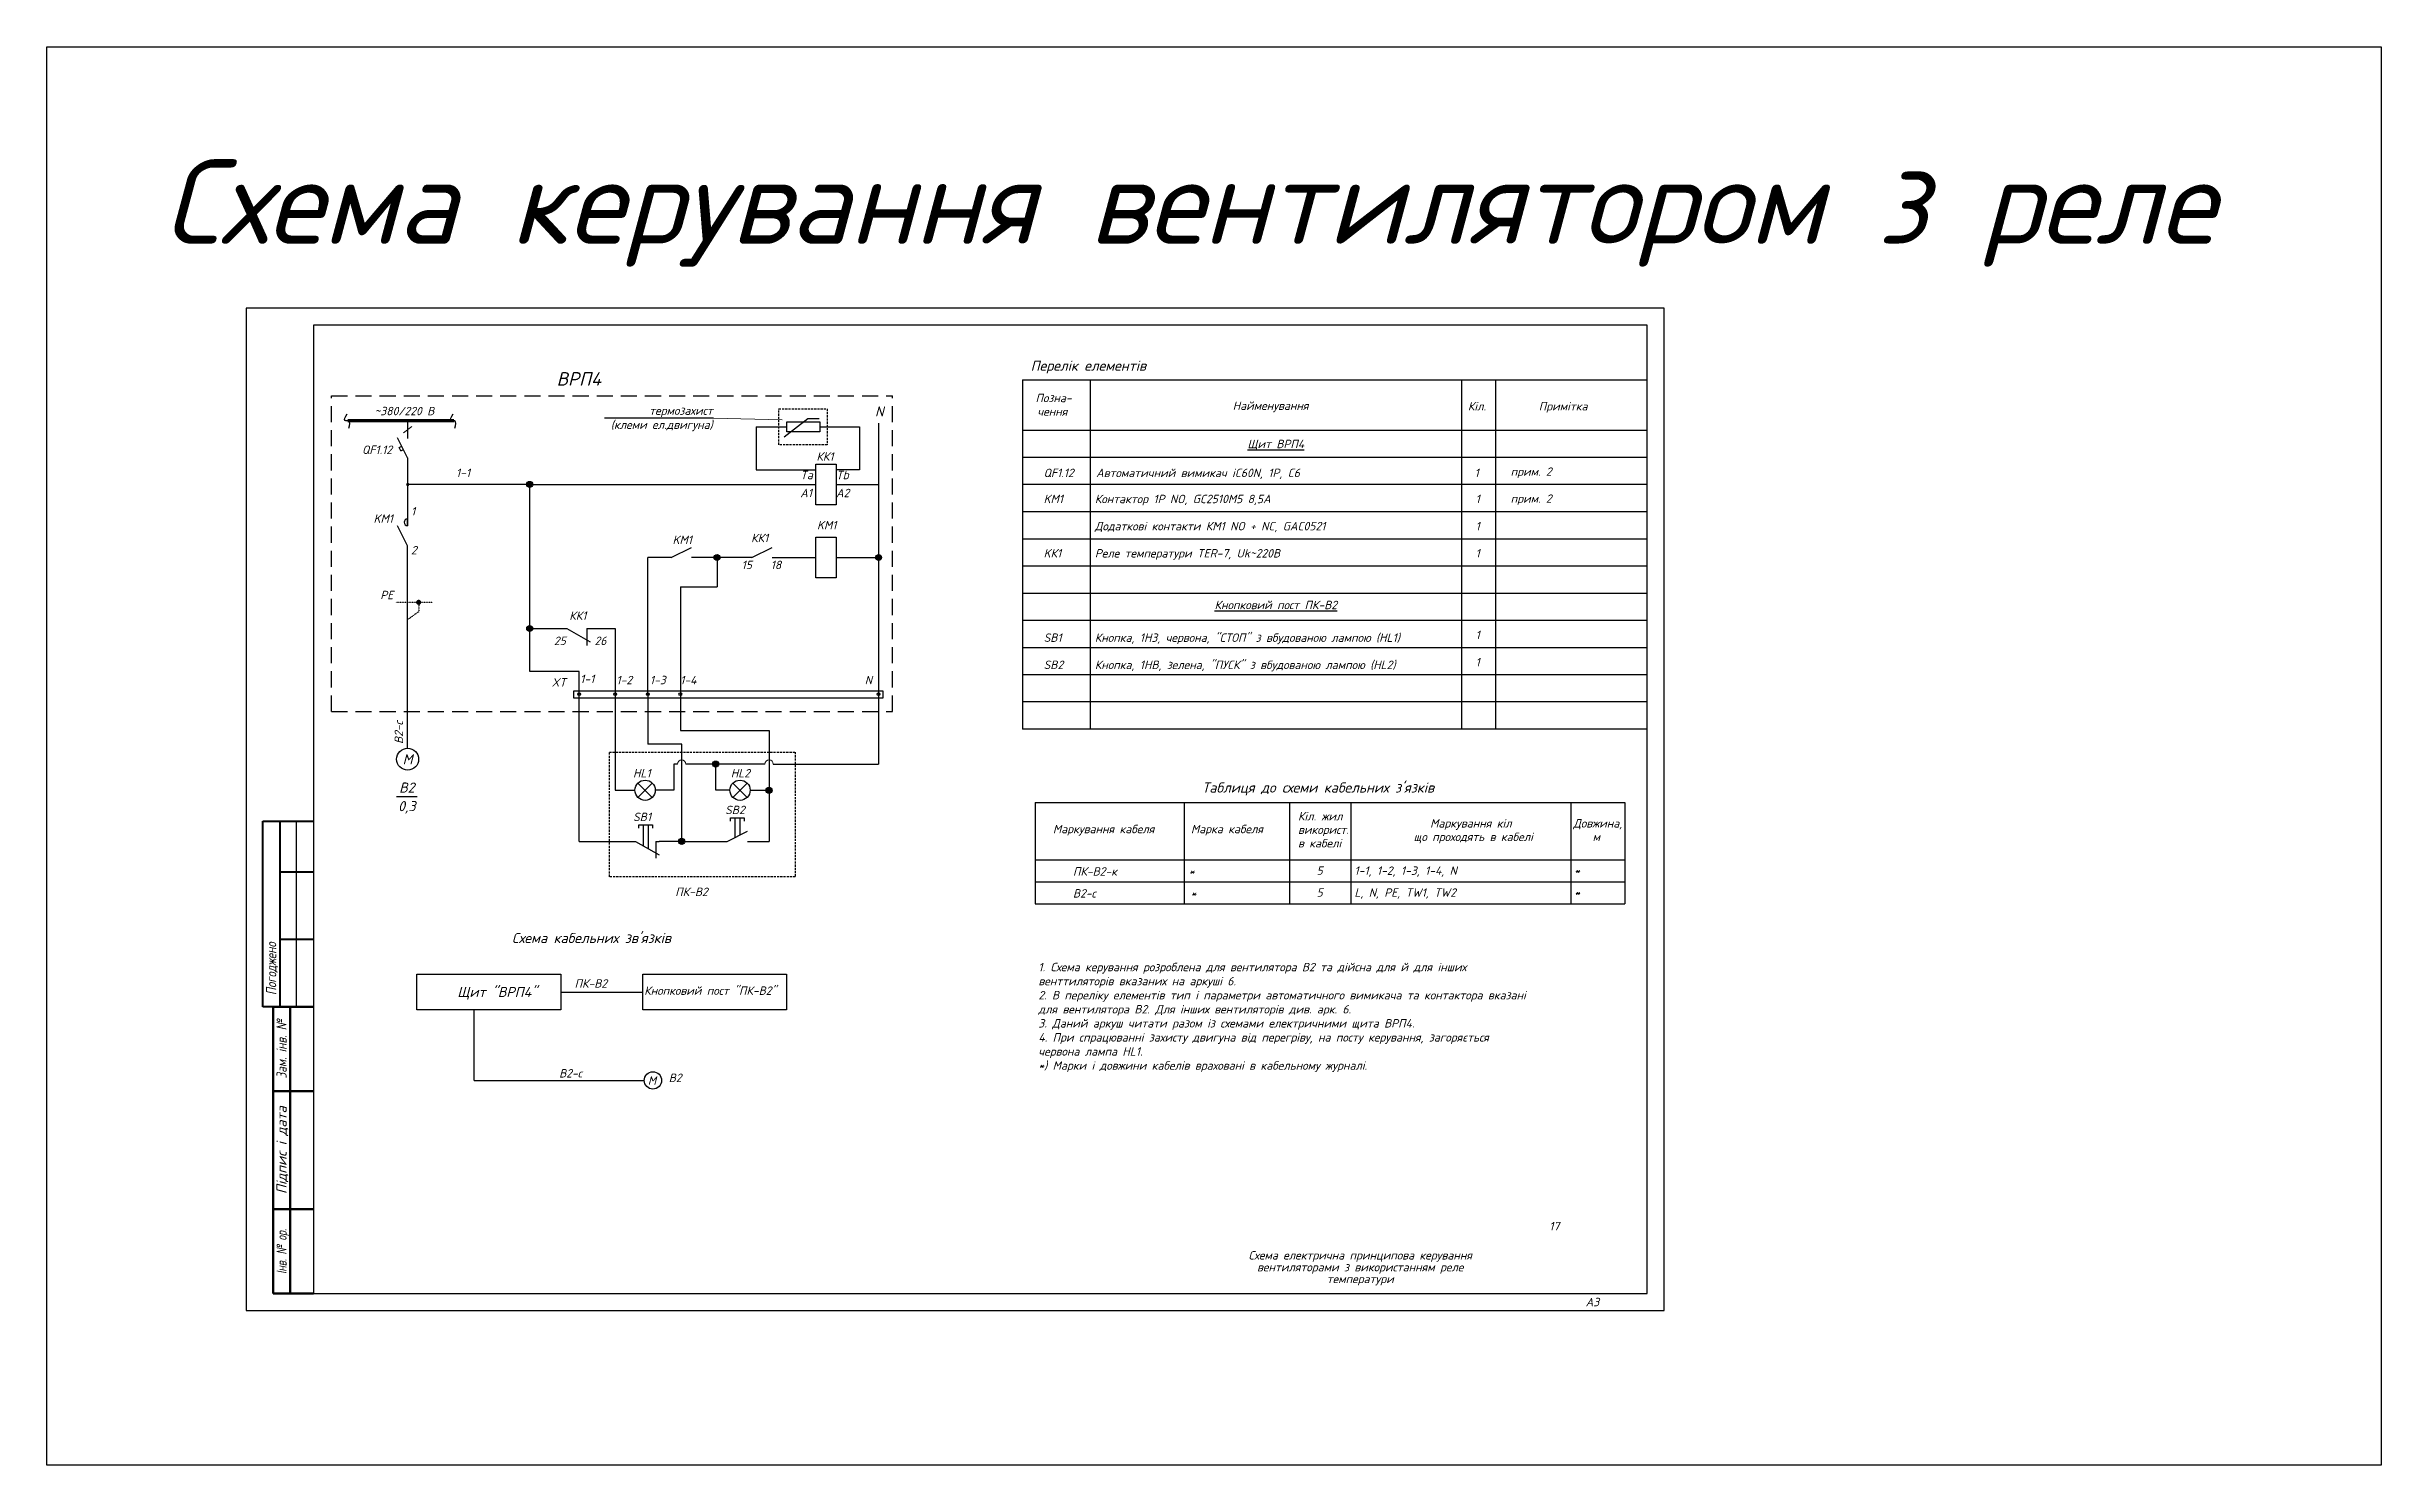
# Model space of a CAD drawing. Header units: millimetres. Extents: x -122434 to 1506205, y -201405 to 386015.
# Drawn here: x -100 to 69051, y -103179 to -61140 of the extents above; entities that cross this region are included whole.
import ezdxf
from ezdxf.enums import TextEntityAlignment as Align

# ---------------------------------------------------------------- set-up
doc = ezdxf.new("R2010")
doc.units = ezdxf.units.MM
doc.linetypes.add('ACAD_ISO03W100', pattern=[30, 12, -18])
doc.linetypes.add('DASHED', pattern=[9.525, 6.35, -3.175])
for name, color, linetype, lineweight in [('Tabl', 5, 'Continuous', 30), ('Teks', 1, 'Continuous', 25), ('Маркування електро ліній', 7, 'Continuous', 18)]:
    doc.layers.add(name, color=color, linetype=linetype, lineweight=lineweight)
doc.layers.add('Рамка внешняя', color=4, linetype='Continuous', lineweight=30, plot=False)
doc.layers.add('Схема', color=7, linetype='Continuous')
doc.styles.add('GOST 2.304', font='isocpeui.ttf')
doc.styles.add('ГОСТ 2.304', font='isocpeui.ttf')
doc.styles.add('СГЕНЕРИР_СТИЛЬ_7', font='isocpeui.ttf')

msp = doc.modelspace()

# ---------------------------------------------------------------- texts
at = {"color": 3, "lineweight": 40, "style": 'GOST 2.304'}
msp.add_text('Схема керування вентилятором з реле', height=2500, dxfattribs=at).set_placement((3361, -66981))
at = {"color": 7, "style": 'GOST 2.304'}
for s, height, p in [('Перелік елементів', 300, (29045, -70743, 0)), ('N', 300, (24433, -72101, 0)), ('Позна-', 250, (29189, -71675, 0)), ('чення', 250, (29244, -72078, 0)), ('Найменування', 250, (35029, -71904, 0)), ('Кіл.', 250, (41996, -71920, 0)), ('Примітка', 250, (44094, -71920, 0)), ('QF1.12', 250, (9239, -73209, 0)), ('КК1', 250, (22699, -73409, 0)), ('QF1.12', 250, (29428, -73895, 0)), ('Автоматичний вимикач iC60N, 1P, C6', 250, (30983, -73895, 0)), ('1', 250, (42193, -73895, 0)), ('прим. 2', 250, (43261, -73857, 0)), ('KM1', 250, (29428, -74668, 0)), ('Контактор 1P NO, GC2510M5 8,5A  ', 250, (30946, -74668, 0)), ('1', 250, (42223, -74668, 0)), ('прим. 2', 250, (43261, -74657, 0)), ('KM1', 250, (9581, -75251, 0)), ('KM1', 250, (22717, -75445, 0)), ('Додаткові контакти КМ1 NO + NC, GAC0521 ', 250, (30946, -75473, 0)), ('1', 250, (42223, -75473, 0)), ('KM1', 250, (18437, -75881, 0)), ('КК1', 250, (20765, -75824, 0)), ('KК1', 250, (29428, -76278, 0)), ('Реле температури TER-7, Uk~220В', 250, (30946, -76278, 0)), ('1', 250, (42223, -76278, 0)), ('PE', 250, (9781, -77514, 0)), ('КК1', 250, (15379, -78126, 0)), ('SB1', 250, (29428, -78778, 0)), ('Кнопка, 1НЗ, червона, "СТОП" з вбудованою лампою (HL1)', 250, (30946, -78778, 0)), ('1', 250, (42223, -78697, 0)), ('SB2', 250, (29428, -79583, 0)), ('Кнопка, 1НВ, зелена, "ПУСК" з вбудованою лампою (HL2)', 250, (30946, -79583, 0)), ('1', 250, (42223, -79502, 0)), ('XT', 250, (14858, -80102, 0)), ('HL1', 250, (17268, -82796, 0)), ('HL2', 250, (20164, -82796, 0)), ("Таблиця до схеми кабельних з'язків", 300, (34123, -83244, 0)), ('SB2', 250, (19995, -83883, 0)), ('SB1', 250, (17268, -84089, 0)), ('Маркування кабеля', 250, (29704, -84449, 0)), ('Марка кабеля', 250, (33792, -84449, 0)), ('використ.', 250, (36963, -84469, 0)), ('Кіл. жил', 250, (36963, -84069, 0)), ('Маркування кіл', 250, (40876, -84280, 0)), ('Довжина,', 250, (45117, -84280, 0)), ('в кабелі', 250, (36963, -84869, 0)), ('що проходять в кабелі', 250, (40389, -84680, 0)), ('м', 250, (45690, -84680, 0)), ('ПК-В2-к', 250, (30298, -85705, 0)), ('*', 250, (33728, -85705, 0)), ('5', 250, (37514, -85680, 0)), ('1-1, 1-2, 1-3, 1-4, N', 250, (38635, -85682, 0)), ('*', 250, (45147, -85682, 0)), ('ПК-В2', 250, (18517, -86309, 0)), ('В2-с', 250, (30298, -86355, 0)), ('*', 250, (33783, -86355, 0)), ('5', 250, (37514, -86330, 0)), ('L, N, PE, TW1, TW2', 250, (38635, -86332, 0)), ('*', 250, (45147, -86332, 0)), ("Схема кабельних зв'язків", 300, (13682, -87703, 0)), ('Щит "ВРП4"', 300, (12063, -89302, 0)), ('ПК-В2', 250, (15536, -89025, 0)), ('Кнопковий пост "ПК-В2"', 250, (17598, -89238, 0)), ('В2-с', 250, (15078, -91687, 0)), ('M', 250, (17707, -91904, 0))]:
    msp.add_text(s, height=height, dxfattribs=at).set_placement(p)
for s, p in [('%%UЩит ВРП4', (36306, -72913, 0)), ('%%UКнопковий пост ПК-В2', (36306, -77684, 0)), ('В2', (18515, -91696, 0))]:
    msp.add_text(s, height=250, dxfattribs=at).set_placement(p, align=Align.MIDDLE_CENTER)
at = {"style": 'GOST 2.304'}
for s, p in [('М', (10591, -82255, 0)), ('В2', (10568, -83095, 0)), ('0,3', (10568, -83645, 0))]:
    msp.add_text(s, height=300, dxfattribs=at).set_placement(p, align=Align.MIDDLE_CENTER)
at = {"color": 7, "insert": (19628, -71801, 0), "char_height": 250, "width": 6107.48, "attachment_point": 3, "style": 'GOST 2.304'}
msp.add_mtext('термозахист\\P(клеми ел.двигуна)', dxfattribs=at)
at = {"lineweight": 15, "insert": (29274, -88289, 0), "char_height": 250, "width": 14539.48, "attachment_point": 1, "style": 'ГОСТ 2.304'}
msp.add_mtext('{\\C7;1. Схема керування розроблена для вентилятора В2 та дійсна для й для інших венттиляторів вказаних на аркуші }6{\\C7;. \\P2. В переліку елементів тип }і параметри автоматичного вимикача та контактора вказані для вентилятора В2. Для інших вентиляторів див. арк.{\\C7; }6{\\C7;.} \\P3. Даний аркуш читати разом із схемами електричними щита ВРП4{\\C7;.\\C1;\\P\\C7;4. При спрацюванні захисту двигуна від перегріву, на посту керування, загоряється червона лампа HL1.\\P*) Марки і довжини кабелів враховані в кабельному журналі.}', dxfattribs=at)
at = {"linetype": 'Continuous', "lineweight": 25, "char_height": 250, "attachment_point": 5, "line_spacing_factor": 0.84, "style": 'GOST 2.304'}
for s, insert, width in [('17', (44557, -96090, 0), 1500), ('{\\C7;Схема електрична принципова керування вентиляторами з використанням реле температури}', (38807, -97340, 0), 7000)]:
    msp.add_mtext(s, dxfattribs=dict(at, insert=insert, width=width))
at = {"layer": 'Teks', "color": 7, "style": 'GOST 2.304'}
for s, height, p in [('ВРП4', 400, (15004, -71185, 0)), ('~380/220 В', 250, (9610, -72063, 0)), ('1-1', 250, (12022, -73895, 0)), ('Ta', 250, (22220, -73958, 0)), ('Tb', 250, (23279, -73958, 0)), ('A1', 250, (22220, -74491, 0)), ('A2', 250, (23279, -74491, 0)), ('1', 250, (10692, -75033, 0)), ('2', 250, (10692, -76185, 0)), ('15', 250, (20481, -76623, 0)), ('18', 250, (21343, -76623, 0)), ('25', 250, (14925, -78870, 0)), ('26', 250, (16128, -78870, 0)), ('1-1', 250, (15701, -80001, 0)), ('1-2', 250, (16775, -80034, 0)), ('1-3', 250, (17765, -80034, 0)), ('1-4', 250, (18664, -80034, 0)), ('N', 250, (24131, -80034, 0))]:
    msp.add_text(s, height=height, dxfattribs=at).set_placement(p)
at = {"layer": 'Маркування електро ліній', "color": 7, "style": 'GOST 2.304'}
msp.add_text('В2-с', height=250, rotation=90, dxfattribs=at).set_placement((10331, -81804, 0), align=Align.MIDDLE_LEFT)

# ---------------------------------------------------------------- blocks, each defined once
blk = doc.blocks.new('*U116')
at = {"lineweight": 40}
for p, q in [((4.94, 90), (4.94, 145)), ((4.94, 145), (19.94, 145)), ((9.94, 145), (9.94, 90)), ((9.94, 130), (19.94, 130)), ((9.94, 110), (19.94, 110)), ((19.94, 90), (4.94, 90))]:
    blk.add_line(p, q, dxfattribs=at)
at = {"lineweight": 25}
blk.add_line((14.94, 90), (14.94, 145), dxfattribs=at)
at = {"linetype": 'Continuous', "lineweight": 60}
for p, q in [((8, 5), (8, 90)), ((8, 90), (20, 90)), ((13, 5), (13, 90)), ((8, 65), (20, 65)), ((8, 30), (20, 30)), ((20, 5), (8, 5))]:
    blk.add_line(p, q, dxfattribs=at)
at = {"lineweight": 30, "ltscale": 100}
blk.add_lwpolyline([(20, 5), (415, 5), (415, 292), (20, 292)], close=True, dxfattribs=at)
at = {"layer": 'Рамка внешняя', "ltscale": 100}
blk.add_lwpolyline([(0, 0), (420, 0), (420, 297), (0, 297)], close=True, dxfattribs=at)
at = {"linetype": 'Continuous', "lineweight": 25, "style": 'СГЕНЕРИР_СТИЛЬ_7'}
for s, width, p in [('Погоджено', 0.8, (7.44, 101.27)), ('Зам. інв. №', 0.8, (10.5, 77.5)), ('Інв. № ор.', 0.7, (10.5, 17.5))]:
    blk.add_text(s, height=3, rotation=90, dxfattribs=dict(at, width=width)).set_placement(p, align=Align.MIDDLE_CENTER)
blk.add_text('Підпис і дата', height=3, rotation=90, dxfattribs=at).set_placement((10.5, 47.5), align=Align.MIDDLE_CENTER)
at = {"layer": 'Схема', "linetype": 'Continuous', "style": 'ГОСТ 2.304'}
blk.add_text('А3', height=2.5, dxfattribs=at).set_placement((396.77, 1.24))

# ---------------------------------------------------------------- hatches: boundary and pattern name
for points in [[(14118, -74113, 1), (14298, -74113, 1)], [(19667, -76278, 1), (19847, -76278, 1)], [(24449, -76278, 1), (24629, -76278, 1)], [(14118, -78381, 1), (14298, -78381, 1)], [(19626, -82398, 1), (19806, -82398, 1)], [(21208, -83175, 1), (21388, -83175, 1)], [(18619, -84690, 1), (18799, -84690, 1)]]:
    msp.add_hatch(color=256).paths.add_polyline_path(points)
at = {"layer": 'Tabl', "ltscale": 0.2}
msp.add_hatch(color=7, dxfattribs=at).paths.add_polyline_path([(10644, -74114, 1), (10544, -74114, 1)])

# ---------------------------------------------------------------- linework, layer by layer
at = {"color": 0}
for q in [(47307, -71015, 0), (28807, -81364, 0)]:
    msp.add_line((28807, -71015, 0), q, dxfattribs=at)
for p, q in [((30808, -71015, 0), (30808, -81364, 0)), ((41803, -71015, 0), (41803, -81364, 0)), ((42815, -71015, 0), (42815, -81364, 0)), ((20916, -72406, 0), (21822, -72406, 0)), ((20916, -72406, 0), (20916, -73680, 0)), ((21742, -72699, 0), (22448, -72161, 0)), ((22448, -72161, 0), (22780, -72161, 0)), ((22804, -72406, 0), (23977, -72406, 0)), ((23977, -72406, 0), (23977, -73680, 0)), ((47307, -72511, 0), (28807, -72511, 0)), ((10592, -73327, 0), (10292, -72727, 0)), ((10337, -73017, 0), (10417, -72977, 0)), ((10387, -73117, 0), (10337, -73017, 0)), ((10387, -73117, 0), (10467, -73077, 0)), ((10592, -73327, 0), (10592, -75335, 0)), ((20916, -73680, 0), (22685, -73680, 0)), ((22685, -74713, 0), (22685, -73513, 0)), ((22685, -73513, 0), (23285, -73513, 0)), ((23285, -73513, 0), (23285, -74713, 0)), ((23977, -73680, 0), (23285, -73680, 0)), ((47307, -73316, 0), (28807, -73316, 0)), ((14208, -74113, 0), (22685, -74113, 0)), ((23285, -74113, 0), (24539, -74113, 0)), ((47307, -74116, 0), (28807, -74116, 0)), ((10591, -75935, 0), (10291, -75335, 0)), ((10591, -75335, 0), (10591, -75135, 0)), ((23285, -74713, 0), (22685, -74713, 0)), ((47307, -74925, 0), (28807, -74925, 0)), ((10591, -77523, 0), (10591, -75935, 0)), ((18400, -76278, 0), (19000, -75978, 0)), ((20789, -76278, 0), (21389, -75978, 0)), ((22685, -76878, 0), (22685, -75678, 0)), ((22685, -75678, 0), (23285, -75678, 0)), ((23285, -75678, 0), (23285, -76878, 0)), ((47307, -75730, 0), (28807, -75730, 0)), ((18400, -76278, 0), (17709, -76278, 0)), ((17709, -80325, 0), (17709, -76278, 0)), ((20789, -76278, 0), (19000, -76278, 0)), ((19757, -76278, 0), (19757, -77146, 0)), ((21389, -76278, 0), (22685, -76278, 0)), ((23285, -76278, 0), (24539, -76278, 0)), ((47307, -76535, 0), (28807, -76535, 0)), ((18669, -77146, 0), (18669, -81400, 0)), ((18669, -77146, 0), (19757, -77146, 0)), ((23285, -76878, 0), (22685, -76878, 0)), ((47307, -77340, 0), (28807, -77340, 0)), ((10591, -81930, 0), (10591, -77523, 0)), ((14208, -78381, 0), (15302, -78381, 0)), ((15302, -78381, 0), (16002, -78781, 0)), ((15902, -78381, 0), (15902, -78881, 0)), ((15902, -78381, 0), (16735, -78381, 0)), ((16735, -78381, 0), (16735, -80325, 0)), ((47307, -78145, 0), (28807, -78145, 0)), ((47307, -78950, 0), (28807, -78950, 0)), ((15674, -80325, 0), (15674, -79657, 0)), ((47307, -79755, 0), (28807, -79755, 0)), ((15674, -84690, 0), (15674, -80325, 0)), ((16735, -80325, 0), (16735, -83175, 0)), ((17709, -80325, 0), (17709, -81813, 0)), ((24539, -80325, 0), (24539, -82398, 0)), ((47307, -80559, 0), (28807, -80559, 0)), ((18669, -81400, 0), (21298, -81400, 0)), ((21298, -81400, 0), (21298, -84690, 0)), ((47307, -81364, 0), (28807, -81364, 0)), ((18709, -81813, 0), (17709, -81813, 0)), ((18709, -84690, 0), (18709, -81813, 0)), ((17413, -82963, 0), (17837, -83387, 0)), ((17837, -82963, 0), (17413, -83387, 0)), ((18586, -82398, 0), (18474, -82398, 0)), ((18474, -82398, 0), (18474, -83175, 0)), ((21175, -82398, 0), (18832, -82398, 0)), ((19716, -83175, 0), (19716, -82398, 0)), ((20224, -82963, 0), (20648, -83387, 0)), ((20648, -82963, 0), (20224, -83387, 0)), ((21422, -82398, 0), (24539, -82398, 0)), ((10264, -83364, 0), (10872, -83364, 0)), ((16735, -83175, 0), (17325, -83175, 0)), ((18474, -83175, 0), (17925, -83175, 0)), ((20136, -83175, 0), (19716, -83175, 0)), ((20736, -83175, 0), (21298, -83175, 0)), ((17441, -84196, 0), (17841, -84196, 0)), ((17441, -84296, 0), (17441, -84196, 0)), ((17566, -84196, 0), (17566, -84818, 0)), ((17716, -84196, 0), (17716, -84904, 0)), ((17841, -84196, 0), (17841, -84296, 0)), ((20156, -83990, 0), (20556, -83990, 0)), ((20156, -84090, 0), (20156, -83990, 0)), ((20281, -83990, 0), (20281, -84577, 0)), ((20431, -83990, 0), (20431, -84502, 0)), ((20556, -83990, 0), (20556, -84090, 0)), ((15674, -84690, 0), (17341, -84690, 0)), ((17241, -84690, 0), (17341, -84690, 0)), ((17341, -84690, 0), (18041, -85090, 0)), ((17941, -84690, 0), (17941, -85190, 0)), ((17941, -84690, 0), (18041, -84690, 0)), ((18709, -84690, 0), (18041, -84690, 0)), ((18709, -84690, 0), (20056, -84690, 0)), ((20056, -84690, 0), (20656, -84390, 0)), ((20656, -84690, 0), (21298, -84690, 0)), ((15130, -89154, 0), (17554, -89154, 0)), ((12558, -91773, 0), (12558, -89685, 0)), ((12558, -91773, 0), (17598, -91773, 0))]:
    msp.add_line(p, q)
at = {"linetype": 'DASHED', "ltscale": 75}
for p, q in [((8334, -80840, 0), (8334, -71490, 0)), ((8334, -71490, 0), (24951, -71490, 0)), ((24951, -80840, 0), (24951, -71490, 0)), ((8334, -80840, 0), (24951, -80840, 0))]:
    msp.add_line(p, q, dxfattribs=at)
at = {"color": 0, "lineweight": 13}
msp.add_line((10468, -72580, 0), (10716, -72394, 0), dxfattribs=at)
at = {"color": 7}
for p, q in [((19649, -72144, 0), (16420, -72144, 0)), ((29177, -83540, 0), (29177, -85126, 0)), ((29177, -83540, 0), (46645, -83540, 0)), ((33593, -83540, 0), (33593, -85126, 0)), ((36712, -83540, 0), (36712, -85126, 0)), ((38532, -83540, 0), (38532, -85126, 0)), ((45045, -83540, 0), (45045, -86540, 0)), ((46517, -83540, 0), (46645, -83540, 0)), ((46645, -83540, 0), (46645, -86540, 0)), ((46645, -83540, 0), (46645, -86540, 0)), ((46645, -83540, 0), (46645, -83643, 0)), ((45045, -84190, 0), (45045, -86540, 0)), ((46645, -84190, 0), (46645, -86540, 0)), ((29177, -85126, 0), (29177, -86540, 0)), ((29177, -85240, 0), (46645, -85240, 0)), ((33593, -85126, 0), (33593, -86540, 0)), ((36712, -85126, 0), (36712, -86540, 0)), ((38532, -85126, 0), (38532, -86540, 0)), ((29177, -85776, 0), (29177, -86540, 0)), ((29177, -85890, 0), (46645, -85890, 0)), ((33593, -85776, 0), (33593, -86540, 0)), ((36712, -85776, 0), (36712, -86540, 0)), ((38532, -85776, 0), (38532, -86540, 0)), ((29177, -86540, 0), (46645, -86540, 0))]:
    msp.add_line(p, q, dxfattribs=at)
at = {"linetype": 'ACAD_ISO03W100', "ltscale": 0.15}
msp.add_line((10244, -77603, 0), (11336, -77603, 0), dxfattribs=at)
at = {"color": 3}
msp.add_lwpolyline([(-100, -61140), (69051, -61140), (69051, -103179), (-100, -103179)], close=True, dxfattribs=at)
at = {"color": 7, "linetype": 'DASHED', "ltscale": 10, "elevation": 0}
msp.add_lwpolyline([(21586, -71870), (23013, -71870), (23013, -72935), (21586, -72935)], close=True, dxfattribs=at)
at = {"color": 0, "lineweight": 40, "const_width": 100, "elevation": 0}
msp.add_lwpolyline([(8814, -72227), (11960, -72227)], dxfattribs=at)
at = {"elevation": 0}
for points in [[(21822, -72256), (22804, -72256), (22804, -72557), (21822, -72557)], [(15130, -89685), (10868, -89685), (10868, -88623), (15130, -88623)], [(21816, -89685), (17554, -89685), (17554, -88623), (21816, -88623)]]:
    msp.add_lwpolyline(points, close=True, dxfattribs=at)
at = {"linetype": 'ACAD_ISO03W100', "ltscale": 0.15, "elevation": 0}
msp.add_lwpolyline([(10921, -77604), (10921, -77884), (10591, -78118)], dxfattribs=at)
at = {"const_width": 75, "elevation": 0}
msp.add_lwpolyline([(10880, -77604, 1), (10955, -77604, 1)], format="xyb", close=True, dxfattribs=at)
at = {"color": 7, "elevation": 0}
msp.add_lwpolyline([(15517, -80225), (24665, -80225), (24665, -80441), (15517, -80441)], close=True, dxfattribs=at)
at = {"linetype": 'DASHED', "ltscale": 10, "elevation": 0}
msp.add_lwpolyline([(16569, -82043), (22073, -82043), (22073, -85738), (16569, -85738)], close=True, dxfattribs=at)
for centre, radius in [((14208, -74113, 0), 89.9), ((19757, -76278, 0), 89.9), ((24539, -76278, 0), 89.9), ((14208, -78381, 0), 89.9), ((10591, -82255, 0), 325), ((17625, -83175, 0), 300), ((19716, -82398, 0), 89.9), ((20436, -83175, 0), 300), ((21298, -83175, 0), 89.9), ((18709, -84690, 0), 89.9), ((17855, -91773, 0), 257)]:
    msp.add_circle(centre, radius)
at = {"color": 7}
for centre in [(15674, -80325, 0), (16735, -80325, 0), (17709, -80325, 0), (18669, -80325, 0), (24539, -80325, 0)]:
    msp.add_circle(centre, 40.8, dxfattribs=at)
msp.add_arc((10591, -75235, 0), 100, 90, 270)
for points in [[(8848, -72441, 0), (8844, -72232, 0), (8740, -72219, 0), (8797, -72025, 0)], [(11989, -72440, 0), (11985, -72232, 0), (11880, -72219, 0), (11938, -72025, 0)]]:
    msp.add_spline(points, degree=3, dxfattribs=at)
at = {"layer": 'Teks', "color": 7}
for p, q in [((10592, -72227, 0), (10592, -72748, 0)), ((24539, -72295, 0), (24539, -80325, 0)), ((14208, -74113, 0), (10592, -74113, 0)), ((14208, -79657, 0), (14208, -74113, 0)), ((15674, -79657, 0), (14208, -79657, 0))]:
    msp.add_line(p, q, dxfattribs=at)
at = {"layer": 'Маркування електро ліній'}
msp.add_line((19649, -72144, 0), (21684, -72199, 0), dxfattribs=at)
for centre in [(18709, -82398, 0), (21298, -82398, 0)]:
    msp.add_arc(centre, 123, 0, 180, dxfattribs=at)

# ---------------------------------------------------------------- block references
at = {"xscale": 100, "yscale": 100, "zscale": 100}
msp.add_blockref('*U116', (5807, -98590, 0), dxfattribs=at)

msp.set_redraw_order([(e.dxf.handle, doc.entitydb.next_handle()) for e in msp.query("TEXT MTEXT ATTDEF DIMENSION ARC_DIMENSION")])  # texts and dimensions are drawn at this point

doc.saveas('drawing.dxf')
